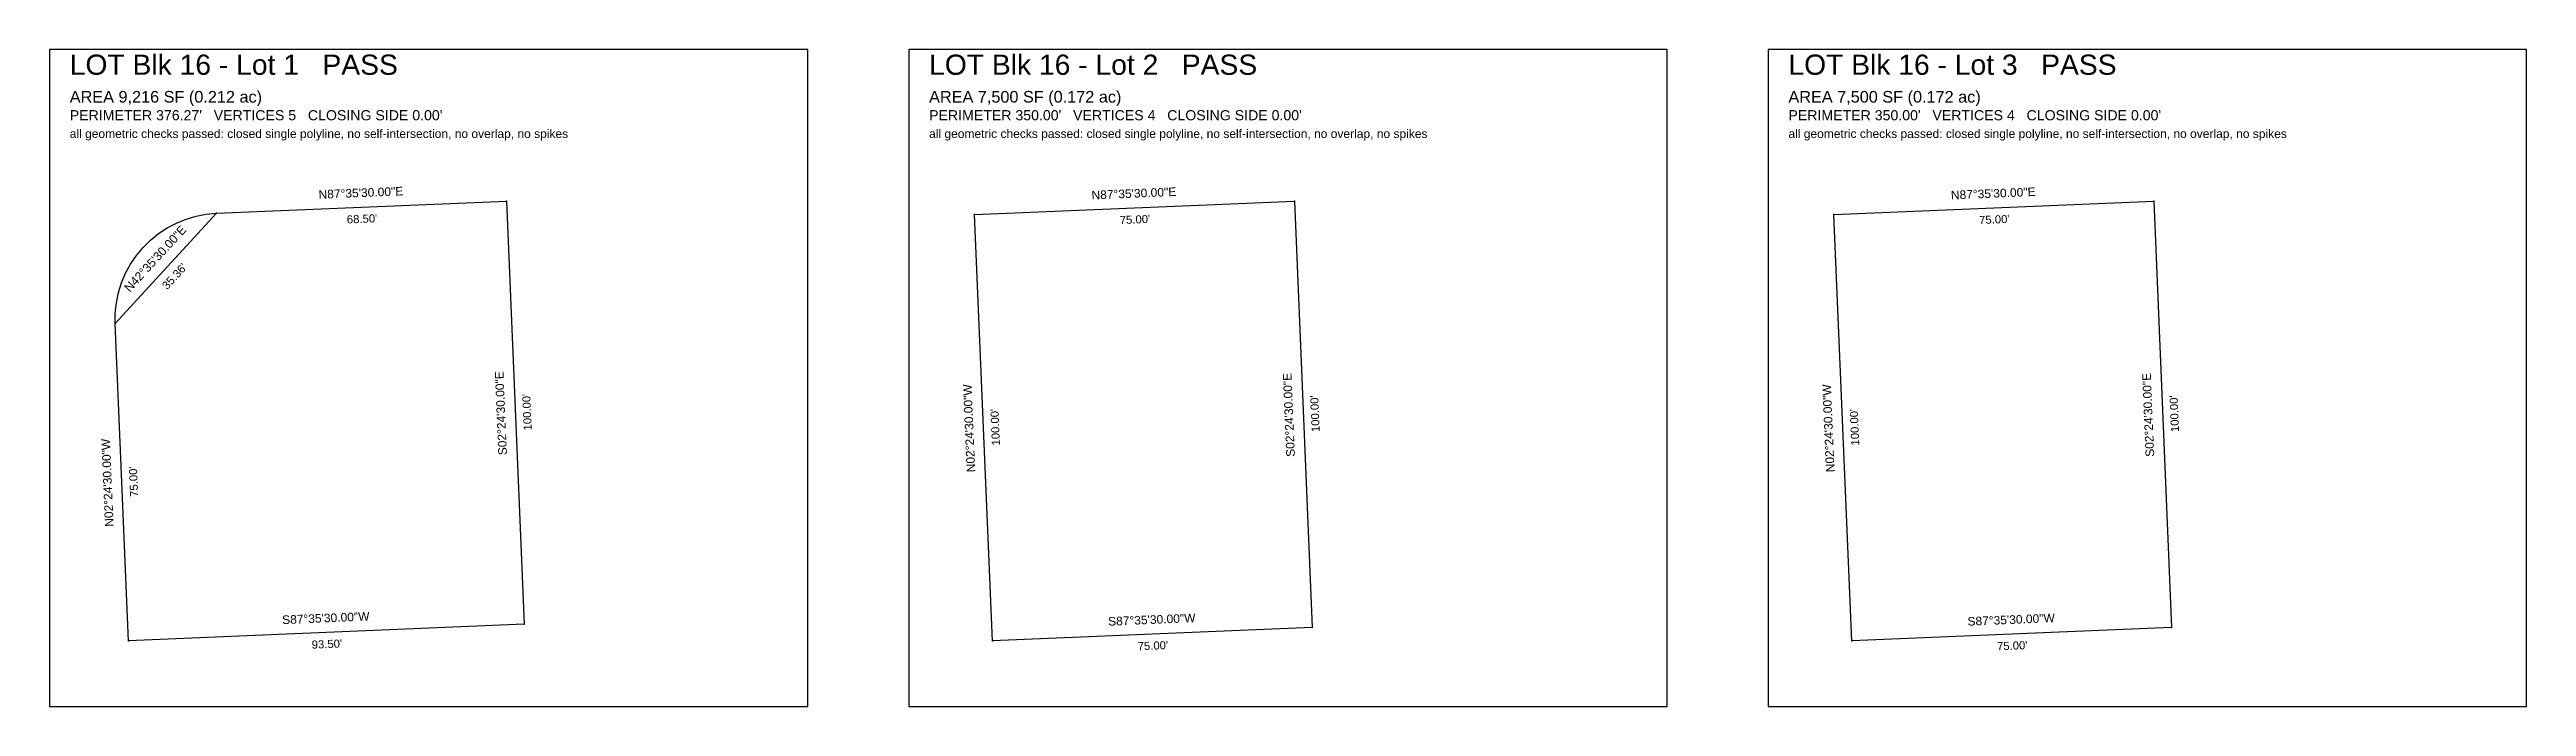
# Model space of a CAD drawing. Extents: x 0 to 1320, y -2400 to 260.
# Drawn here: x 0 to 980, y 0 to 260 of the extents above; entities that cross this region are included whole.
import ezdxf
from ezdxf.enums import TextEntityAlignment as Align

# ---------------------------------------------------------------- set-up
doc = ezdxf.new("R2010")
doc.units = 0
for name, pattern in [('ROT_2.41', [0]), ('ROT_47.41', [0]), ('ROT_92.41', [0])]:
    doc.linetypes.add(name, pattern=pattern)
for name, color, linetype in [('LOT_POLYLINE', 4, 'CONTINUOUS'), ('SHEET_FRAME', 2, 'CONTINUOUS'), ('SHEET_LABELS', 7, 'CONTINUOUS')]:
    doc.layers.add(name, color=color, linetype=linetype)
doc.styles.get("Standard").update_dxf_attribs({"font": 'Arial'})

msp = doc.modelspace()

# ---------------------------------------------------------------- texts
at = {"layer": 'SHEET_LABELS'}
for s, height, p in [('LOT Blk 16 - Lot 1   PASS', 8, (8, 250)), ('LOT Blk 16 - Lot 2   PASS', 8, (348, 250)), ('LOT Blk 16 - Lot 3   PASS', 8, (688, 250)), ('AREA 9,216 SF (0.212 ac)', 4.6, (8, 239)), ("PERIMETER 376.27'   VERTICES 5   CLOSING SIDE 0.00'", 4, (8, 232)), ('AREA 7,500 SF (0.172 ac)', 4.6, (348, 239)), ("PERIMETER 350.00'   VERTICES 4   CLOSING SIDE 0.00'", 4, (348, 232)), ('AREA 7,500 SF (0.172 ac)', 4.6, (688, 239)), ("PERIMETER 350.00'   VERTICES 4   CLOSING SIDE 0.00'", 4, (688, 232)), ('all geometric checks passed: closed single polyline, no self-intersection, no overlap, no spikes', 3.4, (8, 225)), ('all geometric checks passed: closed single polyline, no self-intersection, no overlap, no spikes', 3.4, (348, 225)), ('all geometric checks passed: closed single polyline, no self-intersection, no overlap, no spikes', 3.4, (688, 225))]:
    msp.add_text(s, height=height, dxfattribs=at).set_placement(p)
at = {"layer": 'SHEET_LABELS', "linetype": 'ROT_2.41'}
for s, p in [('N87%%d35\'30.00"E', (123.3079, 200.5857)), ('N87%%d35\'30.00"E', (429.1287, 200.337)), ('N87%%d35\'30.00"E', (769.1287, 200.337)), ('S87%%d35\'30.00"W', (109.422, 32.2891)), ('S87%%d35\'30.00"W', (436.223, 31.6577)), ('S87%%d35\'30.00"W', (776.223, 31.6577))]:
    msp.add_text(s, height=3.4, rotation=2.41, dxfattribs=at).set_placement(p, align=Align.BOTTOM_CENTER)
at = {"layer": 'SHEET_LABELS', "linetype": 'ROT_47.41'}
msp.add_text('N42%%d35\'30.00"E', height=3.4, rotation=47.41, dxfattribs=at).set_placement((43.8383, 175.3999), align=Align.BOTTOM_CENTER)
at = {"layer": 'SHEET_LABELS', "linetype": 'ROT_2.41'}
for s, p in [("68.50'", (123.56, 194.591)), ("75.00'", (429.3808, 194.3423)), ("75.00'", (769.3808, 194.3423)), ("93.50'", (109.6742, 26.2944)), ("75.00'", (436.4751, 25.663)), ("75.00'", (776.4751, 25.663))]:
    msp.add_text(s, height=3.2, rotation=2.41, dxfattribs=at).set_placement(p, align=Align.TOP_CENTER)
at = {"layer": 'SHEET_LABELS', "linetype": 'ROT_47.41'}
msp.add_text("35.36'", height=3.2, rotation=47.41, dxfattribs=at).set_placement((48.2555, 171.3392), align=Align.TOP_CENTER)
at = {"layer": 'SHEET_LABELS', "linetype": 'ROT_92.41'}
for s, p in [('S02%%d24\'30.00"E', (181.2973, 116.1657)), ('N02%%d24\'30.00"W', (366.5498, 110.2136)), ('S02%%d24\'30.00"E', (493.0593, 115.5343)), ('N02%%d24\'30.00"W', (706.5498, 110.2136)), ('S02%%d24\'30.00"E', (833.0593, 115.5343)), ('N02%%d24\'30.00"W', (25.6431, 88.6551))]:
    msp.add_text(s, height=3.4, rotation=92.41, dxfattribs=at).set_placement(p, align=Align.BOTTOM_CENTER)
for s, p in [("100.00'", (187.292, 116.4178)), ("100.00'", (499.054, 115.7864)), ("100.00'", (839.054, 115.7864)), ("100.00'", (372.5445, 110.4657)), ("100.00'", (712.5445, 110.4657)), ("75.00'", (31.6378, 88.9072))]:
    msp.add_text(s, height=3.2, rotation=92.41, dxfattribs=at).set_placement(p, align=Align.TOP_CENTER)

# ---------------------------------------------------------------- linework, layer by layer
at = {"layer": 'LOT_POLYLINE'}
for points in [[(31.2809, 26), (26, 151.5623), (66.0938, 195.1768), (180.7741, 200), (187.8153, 32.5835)], [(373.0943, 26), (366, 194.6793), (492.5094, 200), (499.6038, 31.3207)], [(713.0943, 26), (706, 194.6793), (832.5094, 200), (839.6038, 31.3207)]]:
    msp.add_lwpolyline(points, close=True, dxfattribs=at)
msp.add_lwpolyline([(26, 151.5623), (26.029, 155.6732), (26.4608, 159.7615), (27.2912, 163.7877), (28.5123, 167.7132), (30.1123, 171.5001), (32.0757, 175.1119), (34.3837, 178.5139), (37.0141, 181.6733), (39.9414, 184.5596), (43.1376, 187.1451), (46.5718, 189.4049), (50.2109, 191.3172), (54.02, 192.8635), (57.9623, 194.0291), (61.9999, 194.8027), (66.0938, 195.1768)], dxfattribs=at)
at = {"layer": 'SHEET_FRAME'}
for p, q in [((300, 260), (0, 260)), ((0, 260), (0, 0)), ((300, 0), (300, 260)), ((640, 260), (340, 260)), ((340, 260), (340, 0)), ((640, 0), (640, 260)), ((980, 260), (680, 260)), ((680, 260), (680, 0)), ((980, 0), (980, 260)), ((0, 0), (300, 0)), ((340, 0), (640, 0)), ((680, 0), (980, 0))]:
    msp.add_line(p, q, dxfattribs=at)
at = {"layer": 'SHEET_LABELS'}
for p in [(180.7741, 200), (492.5094, 200), (832.5094, 200), (66.0938, 195.1768), (366, 194.6793), (706, 194.6793), (26, 151.5623), (187.8153, 32.5835), (499.6038, 31.3207), (839.6038, 31.3207), (31.2809, 26), (373.0943, 26), (713.0943, 26)]:
    msp.add_point(p, dxfattribs=at)

msp.set_redraw_order([(e.dxf.handle, doc.entitydb.next_handle()) for e in msp.query("TEXT MTEXT ATTDEF DIMENSION ARC_DIMENSION")])  # texts and dimensions are drawn at this point

doc.saveas('drawing.dxf')
